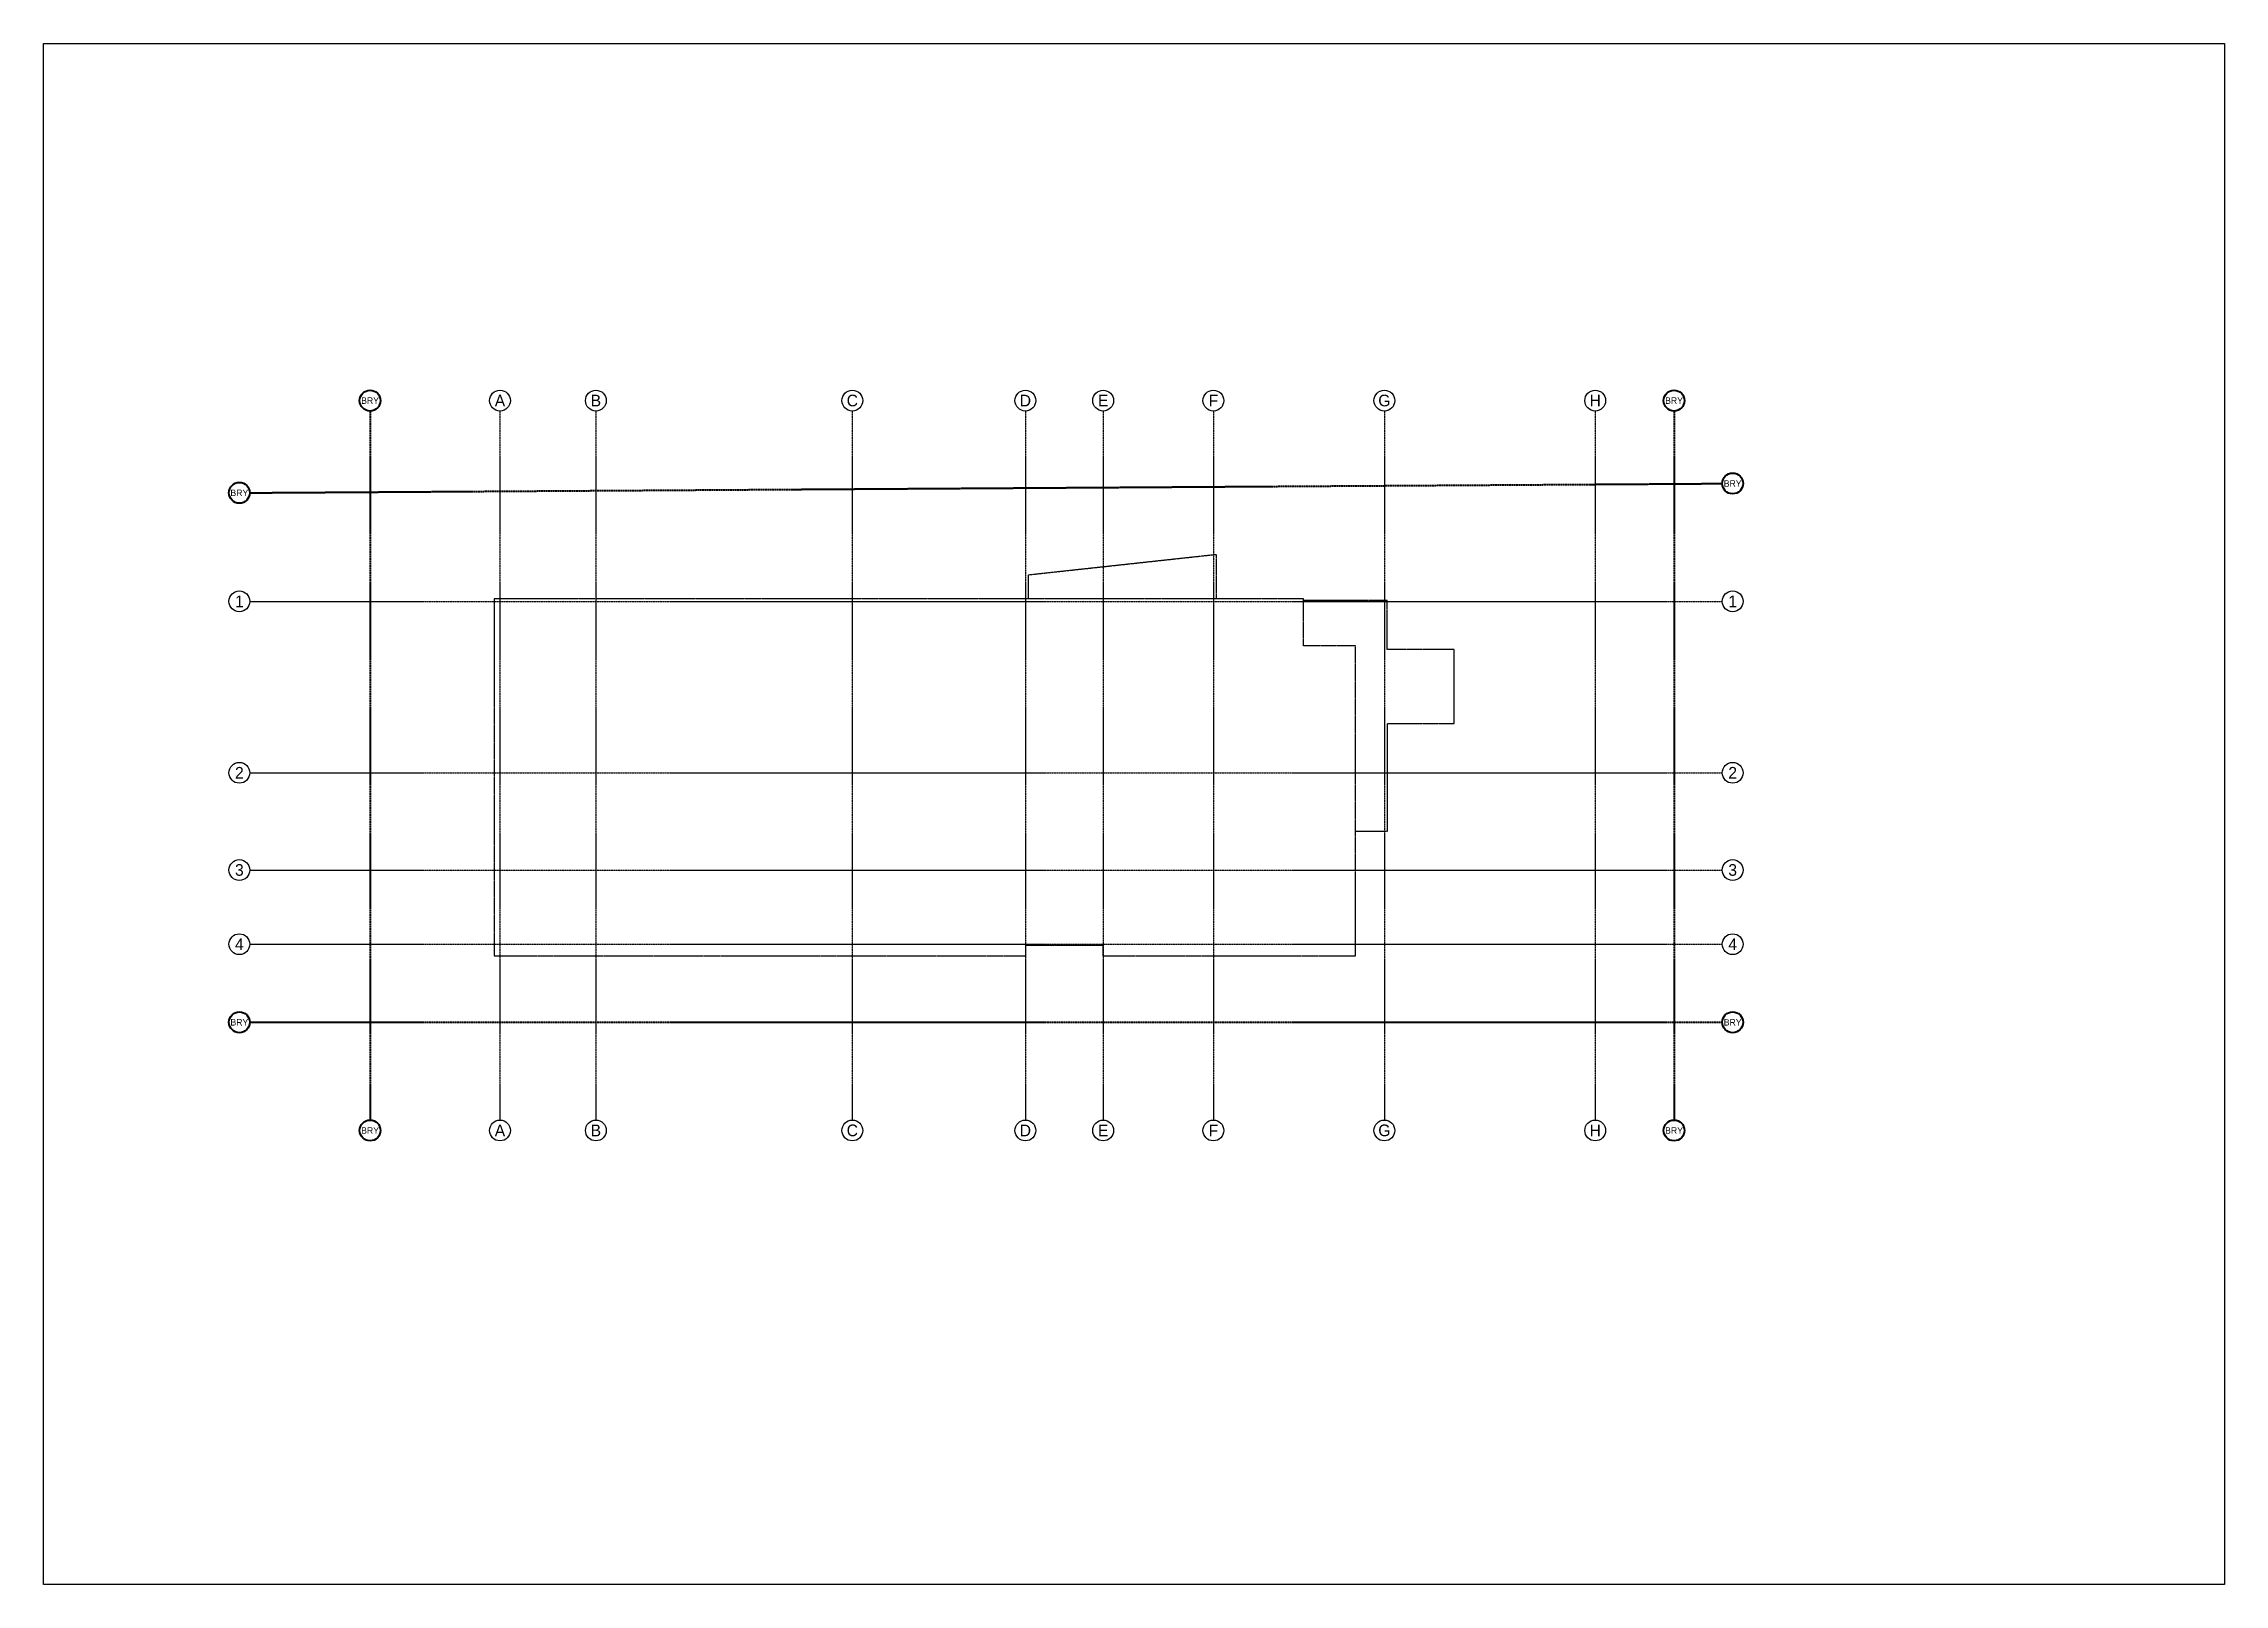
# Model space of a CAD drawing. Header units: millimetres. Extents: x -881708 to -119807, y 0 to 594021.
# Drawn here: x -881708 to -797600, y 0 to 59402 of the extents above; entities that cross this region are included whole.
import ezdxf

# ---------------------------------------------------------------- set-up
doc = ezdxf.new("R2010")
doc.units = ezdxf.units.MM
doc.linetypes.add('ACAD_ISO02W100', pattern=[15, 12, -3])
doc.linetypes.add('BORDER', pattern=[44.45, 12.7, -6.35, 12.7, -6.35, 0, -6.35])
for name, color, linetype in [('09 - Roof Line', 161, 'BORDER'), ('Grid Lines', 1, 'CONTINUOUS'), ('Images [2017.10.24]', 252, 'CONTINUOUS')]:
    doc.layers.add(name, color=color, linetype=linetype)
doc.styles.add('Waco', font='vrinda.ttf', dxfattribs={"height": 250})
picture_1 = doc.add_image_def('image27.tif', size_in_pixel=(9934, 7016))

msp = doc.modelspace()

# ---------------------------------------------------------------- texts
at = {"layer": 'Grid Lines', "color": 142, "char_height": 250, "attachment_point": 5, "style": 'Waco'}
for insert in [(-869117.5, 45639.6), (-818825.5, 45639.6), (-874158.4, 42084.4), (-816564.7, 42444.5), (-874158.4, 21670.4), (-816564.7, 21670.4), (-869117.5, 17500.4), (-818825.5, 17500.4)]:
    msp.add_mtext_dynamic_manual_height_columns('BRY', width=637.099, gutter_width=1250, heights=[0], dxfattribs=dict(at, insert=insert))
at = {"layer": 'Grid Lines', "char_height": 450, "attachment_point": 5, "style": 'Waco'}
for s, insert in [('A', (-864107.5, 45639.6)), ('B', (-860407.5, 45639.6)), ('C', (-850517.5, 45639.6)), ('D', (-843842.5, 45639.6)), ('E', (-840842.5, 45639.6)), ('F', (-836592.5, 45639.6)), ('G', (-829997.5, 45639.6)), ('H', (-821865.5, 45639.6)), ('1', (-874158.4, 37899.4)), ('1', (-816564.7, 37899.4)), ('2', (-874158.4, 31289.4)), ('2', (-816564.7, 31289.4)), ('3', (-874158.4, 27540.4)), ('3', (-816564.7, 27540.4)), ('4', (-874158.4, 24680.4)), ('4', (-816564.7, 24680.4)), ('A', (-864107.5, 17500.4)), ('B', (-860407.5, 17500.4)), ('C', (-850517.5, 17500.4)), ('D', (-843842.5, 17500.4)), ('E', (-840842.5, 17500.4)), ('F', (-836592.5, 17500.4)), ('G', (-829997.5, 17500.4)), ('H', (-821865.5, 17500.4))]:
    msp.add_mtext_dynamic_manual_height_columns(s, width=637.099, gutter_width=1250, heights=[0], dxfattribs=dict(at, insert=insert))

# ---------------------------------------------------------------- linework, layer by layer
at = {"layer": '09 - Roof Line'}
for points in [[(-843726.4, 38001.1), (-843726.4, 38923.5), (-836487.8, 39710.7), (-836487.8, 38001.1)], [(-831111.9, 29042.8), (-829882.8, 29042.8), (-829882.8, 33193.6), (-827305, 33193.6), (-827305, 36045.4), (-829884.4, 36045.4), (-829884.4, 37927), (-833120.2, 37927)]]:
    msp.add_lwpolyline(points, dxfattribs=at)
msp.add_lwpolyline([(-831111.9, 24238.6), (-831111.9, 36180.8), (-833120.2, 36180.8), (-833120.2, 38001.1), (-864327.3, 38001.1), (-864327.3, 24238.6), (-843827.4, 24238.6), (-843827.4, 24647.3), (-840849.9, 24647.3), (-840849.9, 24238.6)], close=True, dxfattribs=at)
at = {"layer": 'Grid Lines', "color": 142, "linetype": 'ACAD_ISO02W100', "lineweight": 40}
for points in [[(-869117.5, 45238.4), (-869117.5, 17901.7)], [(-818825.5, 45238.4), (-818825.5, 17901.7)], [(-873757.2, 42084.4), (-816966, 42441.9)], [(-873757.2, 21670.4), (-816966, 21670.4)]]:
    msp.add_lwpolyline(points, dxfattribs=at)
at = {"layer": 'Grid Lines', "linetype": 'ACAD_ISO02W100'}
for points in [[(-864107.5, 45238.4), (-864107.5, 17901.7)], [(-860407.5, 45238.4), (-860407.5, 17901.7)], [(-850517.5, 45238.4), (-850517.5, 17901.7)], [(-843842.5, 45238.4), (-843842.5, 17901.7)], [(-840842.5, 45238.4), (-840842.5, 17901.7)], [(-836592.5, 45238.4), (-836592.5, 17901.7)], [(-829997.5, 45238.4), (-829997.5, 17901.7)], [(-821865.5, 45238.4), (-821865.5, 17901.7)], [(-873757.2, 37899.4), (-816966, 37899.4)], [(-873757.2, 31289.4), (-816966, 31289.4)], [(-873757.2, 27540.4), (-816966, 27540.4)], [(-873757.2, 24680.4), (-816966, 24680.4)]]:
    msp.add_lwpolyline(points, dxfattribs=at)
at = {"layer": 'Grid Lines', "color": 142, "lineweight": 40}
for centre in [(-869117.5, 45639.6), (-818825.5, 45639.6), (-874158.4, 42084.4), (-816564.7, 42444.5), (-874158.4, 21670.4), (-816564.7, 21670.4), (-869117.5, 17500.4), (-818825.5, 17500.4)]:
    msp.add_circle(centre, 401.2, dxfattribs=at)
at = {"layer": 'Grid Lines'}
for centre in [(-864107.5, 45639.6), (-860407.5, 45639.6), (-850517.5, 45639.6), (-843842.5, 45639.6), (-840842.5, 45639.6), (-836592.5, 45639.6), (-829997.5, 45639.6), (-821865.5, 45639.6), (-874158.4, 37899.4), (-816564.7, 37899.4), (-874158.4, 31289.4), (-816564.7, 31289.4), (-874158.4, 27540.4), (-816564.7, 27540.4), (-874158.4, 24680.4), (-816564.7, 24680.4), (-864107.5, 17500.4), (-860407.5, 17500.4), (-850517.5, 17500.4), (-843842.5, 17500.4), (-840842.5, 17500.4), (-836592.5, 17500.4), (-829997.5, 17500.4), (-821865.5, 17500.4)]:
    msp.add_circle(centre, 401.2, dxfattribs=at)

msp.set_redraw_order([(e.dxf.handle, doc.entitydb.next_handle()) for e in msp.query("TEXT MTEXT ATTDEF DIMENSION ARC_DIMENSION")])  # texts and dimensions are drawn at this point

# ---------------------------------------------------------------- pictures from other files: only their frames are drawn
at = {"layer": 'Images [2017.10.24]'}
image = msp.add_image(picture_1, insert=(-881707.9, 0), size_in_units=(84107.9, 59402.1), dxfattribs=at)
image.dxf.flags = 15

doc.saveas('drawing.dxf')
